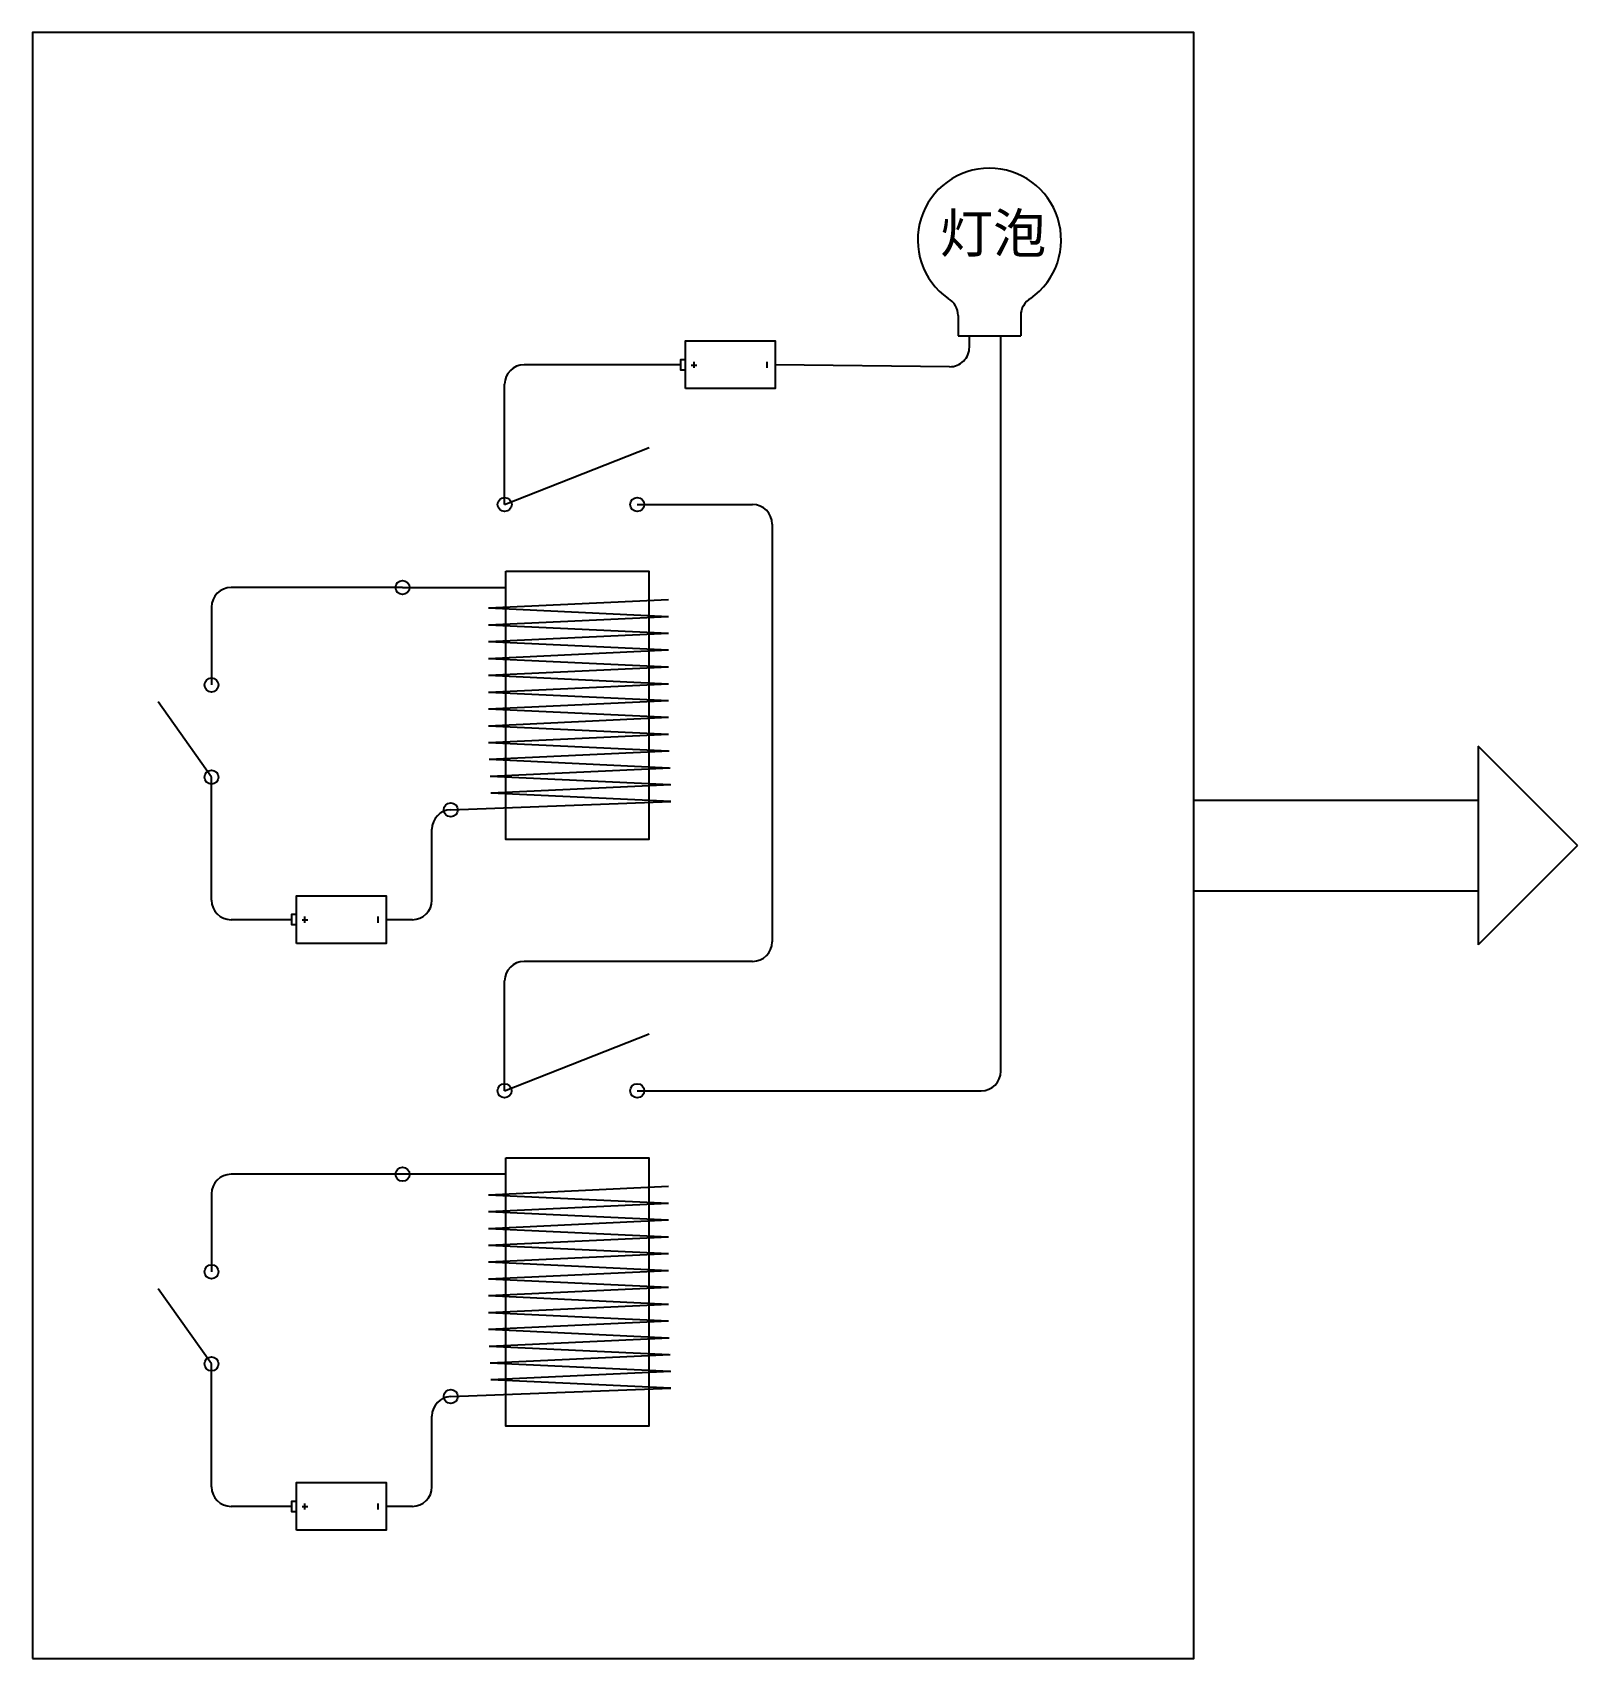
# Model space of a CAD drawing. Header units: inches. Extents: x -6 to 965, y -428 to -142.
# Drawn here: x 18.87 to 34.69, y -176.33 to -159.68 of the extents above; entities that cross this region are included whole.
import ezdxf

# ---------------------------------------------------------------- set-up
doc = ezdxf.new("R2010")
doc.units = ezdxf.units.IN
doc.header["$MEASUREMENT"] = 0
doc.styles.get("Standard").update_dxf_attribs({"font": 'arial.ttf'})

msp = doc.modelspace()

# ---------------------------------------------------------------- texts
at = {"insert": (28.156, -161.535), "char_height": 0.4, "attachment_point": 1}
msp.add_mtext_dynamic_manual_height_columns('{\\fSimSun|b0|i0|c134|p2;灯泡}', width=1.70212, gutter_width=1, heights=[0], dxfattribs=at)

# ---------------------------------------------------------------- linework, layer by layer
for p, q in [((28.345, -162.579), (28.345, -162.787)), ((28.985, -162.579), (28.985, -162.787)), ((28.345, -162.787), (28.985, -162.787)), ((20.701, -165.563), (20.701, -166.361)), ((20.701, -167.305), (20.155, -166.535)), ((20.701, -168.564), (20.701, -167.305)), ((21.52, -168.764), (20.901, -168.764)), ((21.628, -168.766), (21.687, -168.766)), ((21.657, -168.795), (21.657, -168.733)), ((22.407, -168.795), (22.407, -168.733)), ((22.757, -168.764), (22.49, -168.764)), ((20.701, -171.571), (20.701, -172.369)), ((20.701, -173.312), (20.155, -172.543)), ((20.701, -174.571), (20.701, -173.312)), ((21.52, -174.771), (20.901, -174.771)), ((21.628, -174.773), (21.687, -174.773)), ((21.657, -174.803), (21.657, -174.741)), ((22.407, -174.803), (22.407, -174.741)), ((22.757, -174.771), (22.49, -174.771))]:
    msp.add_line(p, q)
at = {"color": 85, "true_color": 0x58ba48}
for p, q in [((28.46, -162.902), (28.46, -162.787)), ((28.781, -170.316), (28.781, -162.787)), ((25.503, -163.082), (23.902, -163.082)), ((25.611, -163.085), (25.67, -163.085)), ((25.641, -163.114), (25.641, -163.052)), ((26.39, -163.114), (26.39, -163.052)), ((28.257, -163.102), (26.473, -163.082)), ((23.702, -164.513), (23.702, -163.282)), ((25.06, -164.513), (26.241, -164.513)), ((26.441, -164.713), (26.441, -168.991)), ((34.686, -168.004), (33.669, -166.988)), ((33.669, -166.988), (33.669, -169.021)), ((30.757, -167.539), (33.669, -167.539)), ((34.686, -168.004), (33.669, -169.021)), ((30.757, -168.47), (33.669, -168.47)), ((26.241, -169.191), (23.902, -169.191)), ((23.701, -170.516), (23.702, -169.391)), ((25.06, -170.516), (28.581, -170.516))]:
    msp.add_line(p, q, dxfattribs=at)
at = {"color": 7, "true_color": 0xffffff}
for p, q in [((23.702, -164.513), (25.18, -163.93)), ((22.657, -165.363), (20.901, -165.363)), ((22.657, -165.363), (23.714, -165.363)), ((25.379, -165.49), (23.537, -165.576)), ((25.379, -165.662), (23.537, -165.576)), ((25.379, -165.662), (23.537, -165.748)), ((25.379, -165.834), (23.537, -165.748)), ((25.379, -165.834), (23.537, -165.92)), ((25.379, -166.006), (23.537, -165.92)), ((25.379, -166.006), (23.537, -166.092)), ((25.379, -166.179), (23.537, -166.092)), ((25.379, -166.179), (23.537, -166.265)), ((25.379, -166.351), (23.537, -166.265)), ((25.379, -166.351), (23.537, -166.437)), ((25.379, -166.523), (23.537, -166.437)), ((25.379, -166.523), (23.537, -166.609)), ((25.379, -166.695), (23.537, -166.609)), ((25.379, -166.695), (23.537, -166.781)), ((25.379, -166.867), (23.537, -166.781)), ((25.379, -166.867), (23.537, -166.953)), ((25.379, -167.039), (23.537, -166.953)), ((25.387, -167.039), (23.545, -167.125)), ((25.387, -167.211), (23.545, -167.125)), ((25.396, -167.211), (23.553, -167.297)), ((25.396, -167.383), (23.553, -167.297)), ((25.404, -167.383), (23.561, -167.469)), ((25.404, -167.555), (23.561, -167.469)), ((23.15, -167.639), (25.404, -167.555)), ((22.957, -168.564), (22.957, -167.838)), ((23.701, -170.516), (25.18, -169.934)), ((22.657, -171.371), (20.901, -171.371)), ((23.714, -171.371), (22.657, -171.371)), ((25.379, -171.497), (23.537, -171.583)), ((25.379, -171.669), (23.537, -171.583)), ((25.379, -171.669), (23.537, -171.755)), ((25.379, -171.842), (23.537, -171.755)), ((25.379, -171.842), (23.537, -171.928)), ((25.379, -172.014), (23.537, -171.928)), ((25.379, -172.014), (23.537, -172.1)), ((25.379, -172.186), (23.537, -172.1)), ((25.379, -172.186), (23.537, -172.272)), ((25.379, -172.358), (23.537, -172.272)), ((25.379, -172.358), (23.537, -172.444)), ((25.379, -172.53), (23.537, -172.444)), ((25.379, -172.53), (23.537, -172.616)), ((25.379, -172.703), (23.537, -172.616)), ((25.379, -172.703), (23.537, -172.789)), ((25.379, -172.875), (23.537, -172.789)), ((25.379, -172.875), (23.537, -172.961)), ((25.379, -173.047), (23.537, -172.961)), ((25.387, -173.047), (23.545, -173.133)), ((25.387, -173.219), (23.545, -173.133)), ((25.396, -173.218), (23.553, -173.304)), ((25.396, -173.391), (23.553, -173.304)), ((25.404, -173.39), (23.561, -173.476)), ((23.15, -173.646), (25.404, -173.562)), ((25.404, -173.562), (23.561, -173.476)), ((22.957, -174.571), (22.957, -173.846))]:
    msp.add_line(p, q, dxfattribs=at)
for points in [[(18.868, -176.328), (30.757, -176.328), (30.757, -159.681), (18.868, -159.681)], [(21.571, -169.007), (21.571, -168.52), (22.49, -168.52), (22.49, -169.007)], [(21.571, -168.815), (21.571, -168.712), (21.52, -168.712), (21.52, -168.815)], [(21.571, -174.822), (21.571, -174.72), (21.52, -174.72), (21.52, -174.822)]]:
    msp.add_lwpolyline(points, close=True)
at = {"color": 85, "true_color": 0x58ba48}
for points in [[(25.554, -163.326), (25.554, -162.838), (26.473, -162.838), (26.473, -163.326)], [(25.554, -163.134), (25.554, -163.031), (25.503, -163.031), (25.503, -163.134)]]:
    msp.add_lwpolyline(points, close=True, dxfattribs=at)
at = {"color": 7, "true_color": 0xffffff}
for points in [[(23.714, -165.196), (25.177, -165.196), (25.177, -167.943), (23.714, -167.943)], [(23.714, -171.204), (25.177, -171.204), (25.177, -173.951), (23.714, -173.951)], [(21.571, -175.015), (21.571, -174.527), (22.49, -174.527), (22.49, -175.015)]]:
    msp.add_lwpolyline(points, close=True, dxfattribs=at)
for centre in [(23.702, -164.513), (25.06, -164.513), (22.657, -165.363), (23.15, -167.639), (23.701, -170.516), (25.06, -170.516), (22.657, -171.371), (23.15, -173.646)]:
    msp.add_circle(centre, 0.0719, dxfattribs=at)
for centre in [(20.701, -166.361), (20.701, -167.305), (20.701, -172.369), (20.701, -173.312)]:
    msp.add_circle(centre, 0.0719)
for centre, radius, start, end in [((28.665, -161.804), 0.734, 305.1664, 234.8336), ((28.145, -162.579), 0.2, 0, 61.0126), ((29.185, -162.579), 0.2, 118.9874, 180), ((20.901, -165.563), 0.2, 90, 180), ((20.901, -168.564), 0.2, 180, 270), ((22.757, -168.564), 0.2, 270, 0), ((20.901, -171.571), 0.2, 90, 180), ((20.901, -174.571), 0.2, 180, 270)]:
    msp.add_arc(centre, radius, start, end)
at = {"color": 85, "true_color": 0x58ba48}
for centre, start, end in [((28.26, -162.902), 269.3571, 0), ((23.902, -163.282), 90, 180), ((26.241, -164.713), 0, 90), ((26.241, -168.991), 270, 0), ((23.902, -169.391), 90, 180), ((28.581, -170.316), 270, 0)]:
    msp.add_arc(centre, 0.2, start, end, dxfattribs=at)
at = {"color": 7, "true_color": 0xffffff}
for centre, start, end in [((23.157, -167.838), 92.1248, 180), ((23.157, -173.846), 92.1248, 180), ((22.757, -174.571), 270, 0)]:
    msp.add_arc(centre, 0.2, start, end, dxfattribs=at)

msp.set_redraw_order([(e.dxf.handle, doc.entitydb.next_handle()) for e in msp.query("TEXT MTEXT ATTDEF DIMENSION ARC_DIMENSION")])  # texts and dimensions are drawn at this point

doc.saveas('drawing.dxf')
